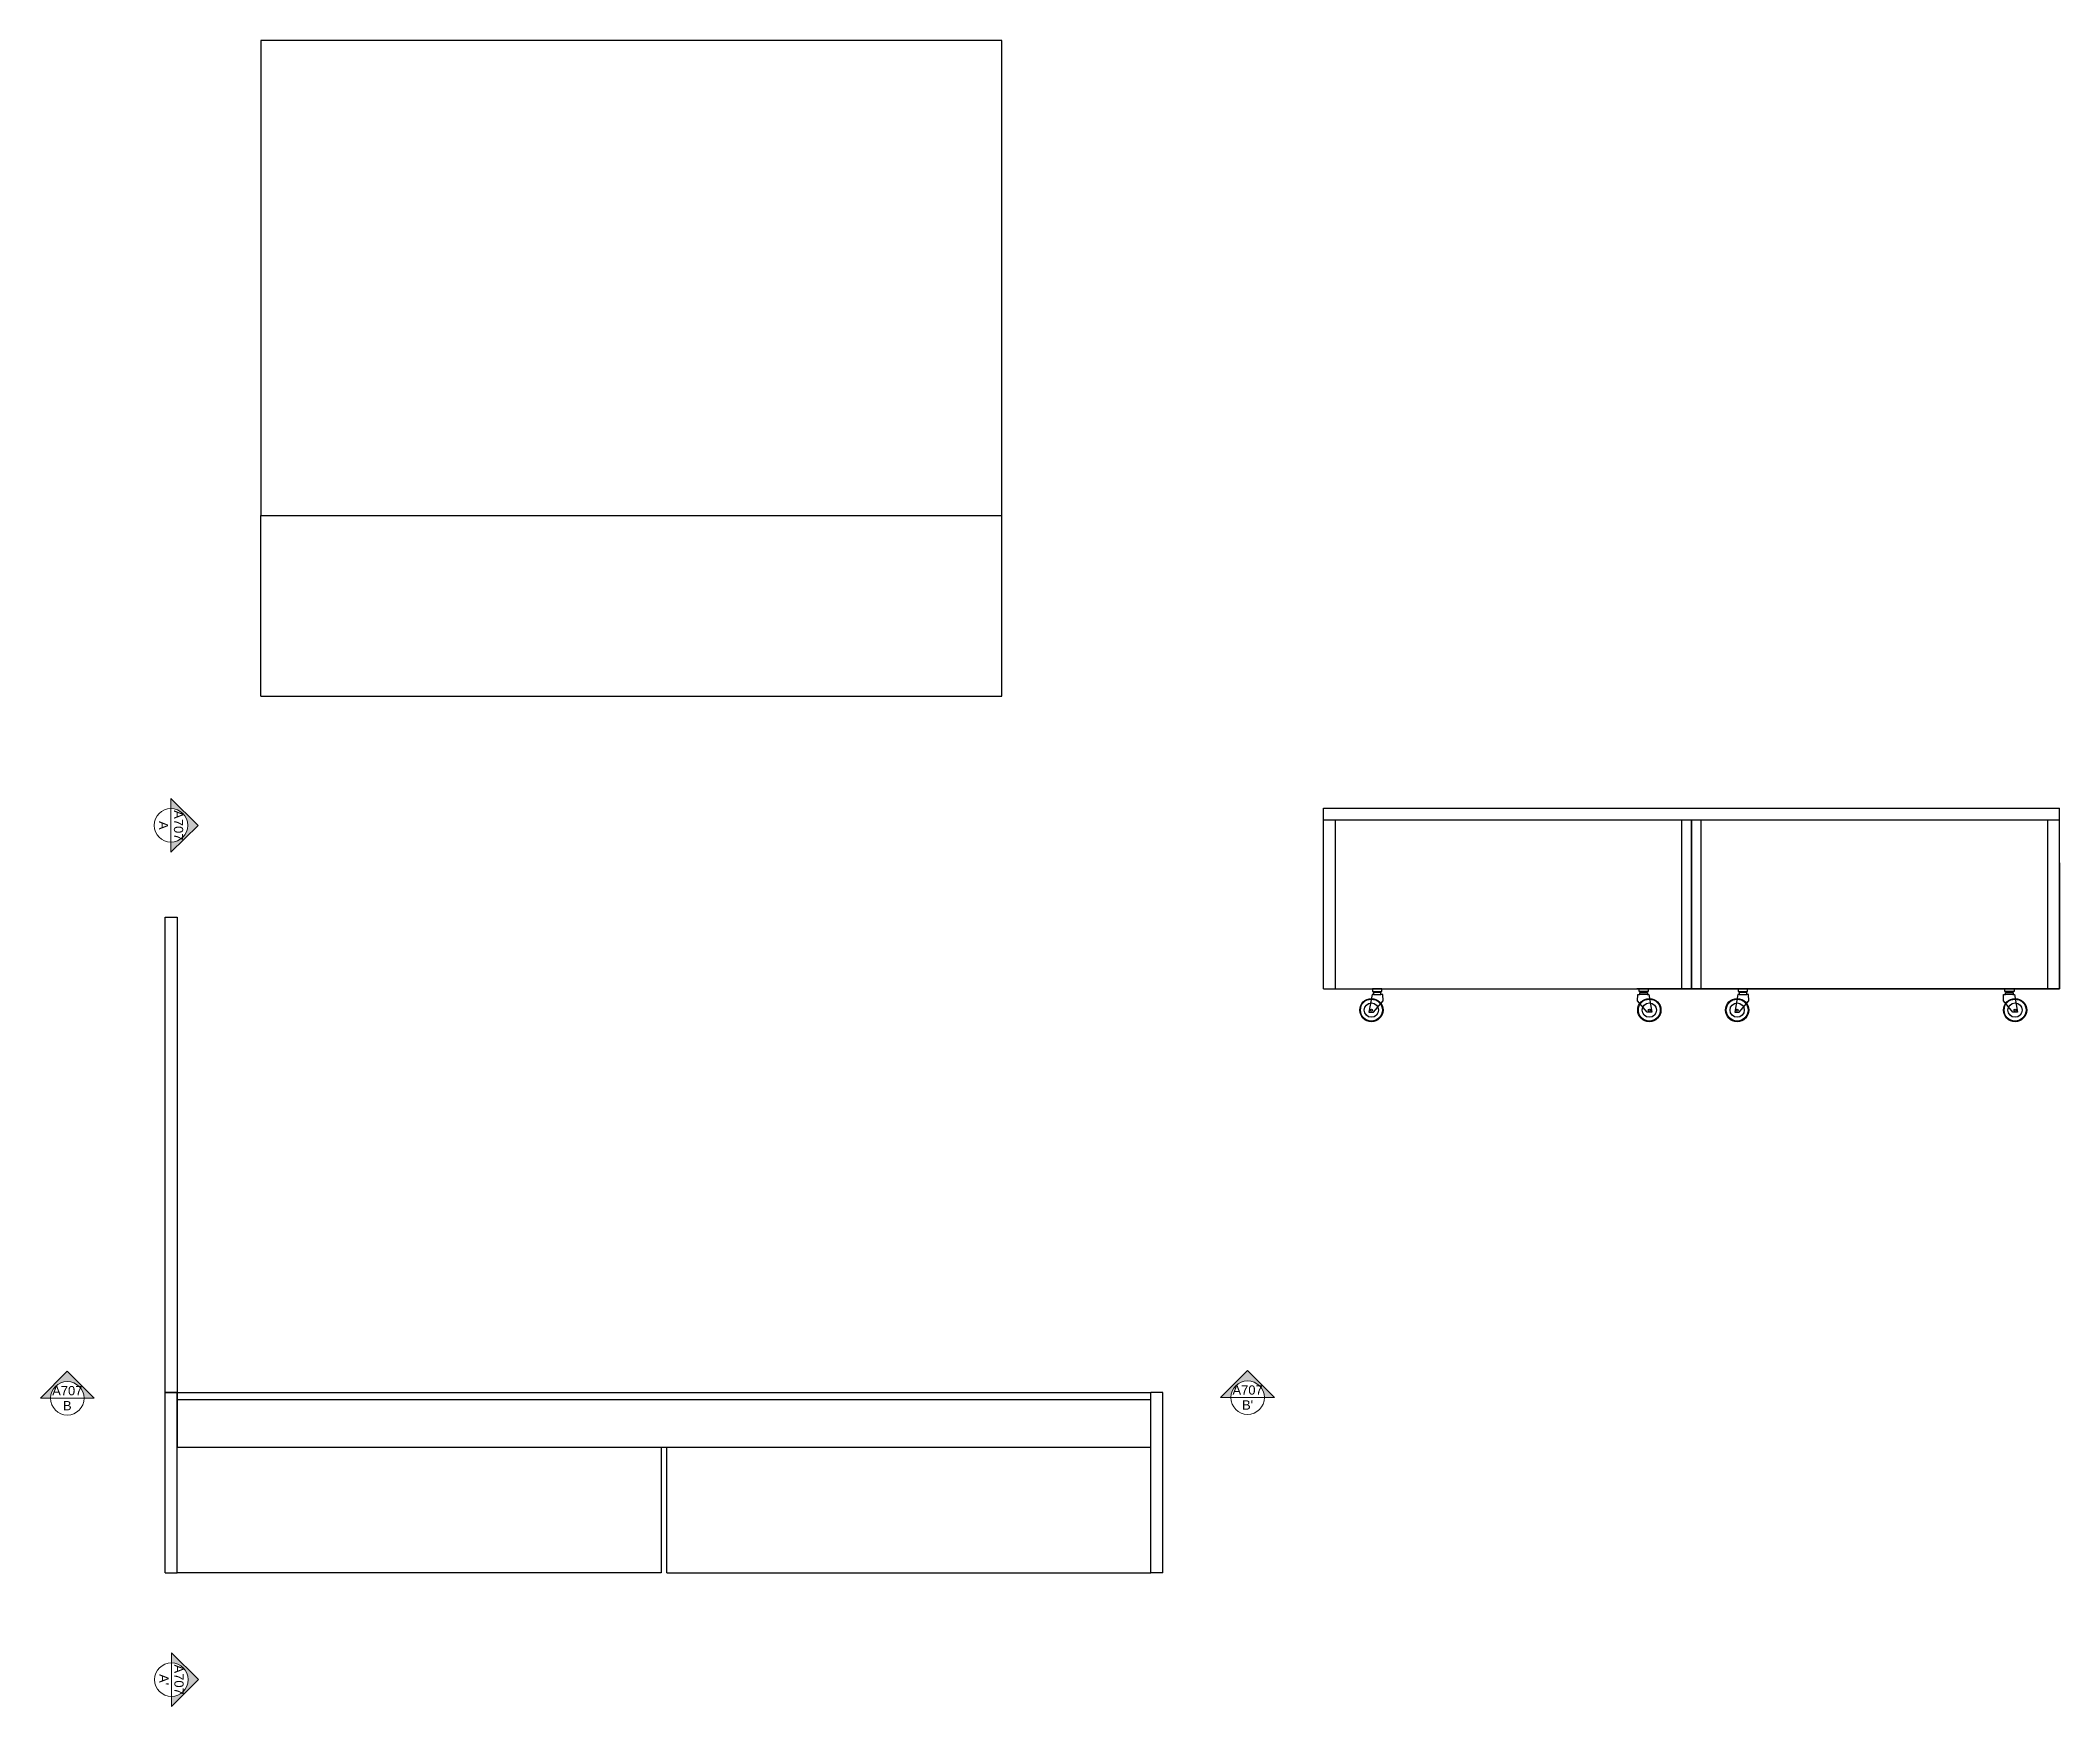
# Model space of a CAD drawing. Header units: millimetres. Extents: x -1335 to 2991, y -7 to 1980.
# Drawn here: x 2344.1 to 2769.2, y 710.6 to 1061.3 of the extents above; entities that cross this region are included whole.
import ezdxf
from ezdxf.enums import TextEntityAlignment as Align

# ---------------------------------------------------------------- set-up
doc = ezdxf.new("R2010")
doc.units = ezdxf.units.MM
doc.layers.get('0').update_dxf_attribs({"color": 8})
doc.layers.add('A-PRSP-1', color=7, linetype='Continuous', lineweight=40)
doc.layers.add('QUOTE', color=5, linetype='Continuous')
doc.styles.get("Standard").update_dxf_attribs({"font": 'Arial.ttf'})

# ---------------------------------------------------------------- blocks, each defined once
blk = doc.blocks.new('SYMBOL')
at = {"layer": 'A-PRSP-1', "linetype": 'Continuous', "lineweight": 20}
h = blk.add_hatch(color=256, dxfattribs=at)
h.dxf.hatch_style = 1
h.paths.add_polyline_path([(11.206, 4.948), (11.316, 4.948, -1), (11.678, 4.948), (11.788, 4.948), (11.497, 5.241)])
at = {"linetype": 'Continuous', "lineweight": 20}
blk.add_line((11.316, 4.948), (11.678, 4.948), dxfattribs=at)
at = {"layer": 'A-PRSP-1', "linetype": 'Continuous', "lineweight": 20}
for p, q in [((11.206, 4.948), (11.497, 5.241)), ((11.788, 4.948), (11.497, 5.241)), ((11.316, 4.948), (11.206, 4.948)), ((11.678, 4.948), (11.788, 4.948))]:
    blk.add_line(p, q, dxfattribs=at)
blk.add_circle((11.497, 4.948), 0.181, dxfattribs=at)
at = {"linetype": 'Continuous', "lineweight": 20}
for tag, p in [('TAVOLA', (11.497, 5.08)), ('SEZIONE', (11.497, 4.918))]:
    blk.add_attdef(tag, text='', height=0.1, dxfattribs=at).set_placement(p, align=Align.TOP_CENTER)

msp = doc.modelspace()

# ---------------------------------------------------------------- linework, layer by layer
for p, q in [((2546.53, 1061.34), (2390.53, 1061.34)), ((2390.53, 1061.34), (2390.53, 961.34)), ((2546.53, 961.34), (2546.53, 1061.34)), ((2390.53, 923.34), (2390.53, 961.34)), ((2390.53, 961.34), (2546.53, 961.34)), ((2390.53, 961.34), (2546.53, 961.34)), ((2546.53, 923.34), (2546.53, 961.34)), ((2390.53, 923.34), (2546.53, 923.34)), ((2614.23, 861.72), (2614.23, 899.72)), ((2614.23, 899.72), (2769.23, 899.72)), ((2689.73, 897.25), (2614.23, 897.25)), ((2616.73, 897.25), (2616.73, 861.72)), ((2689.73, 861.72), (2689.73, 897.25)), ((2692.23, 897.25), (2689.73, 897.25)), ((2689.73, 861.72), (2689.73, 897.25)), ((2766.73, 897.25), (2691.23, 897.25)), ((2691.73, 897.25), (2691.73, 861.72)), ((2691.73, 861.72), (2691.73, 897.25)), ((2693.73, 897.25), (2693.73, 861.72)), ((2693.73, 897.25), (2693.73, 861.72)), ((2769.23, 897.25), (2766.73, 897.25)), ((2766.73, 861.72), (2766.73, 897.25)), ((2769.23, 861.72), (2769.23, 899.72)), ((2614.23, 861.72), (2614.23, 888.22)), ((2616.73, 888.22), (2616.73, 861.72)), ((2766.73, 861.72), (2766.73, 888.22)), ((2769.23, 888.22), (2769.23, 861.72)), ((2370.42, 776.78), (2370.42, 876.78)), ((2370.42, 876.78), (2372.92, 876.78)), ((2372.92, 876.78), (2372.92, 776.78)), ((2614.23, 861.72), (2769.23, 861.72)), ((2614.23, 861.72), (2616.73, 861.72)), ((2614.23, 861.72), (2692.23, 861.72)), ((2624.48, 860.49), (2623.84, 856.82)), ((2624.79, 860.49), (2624.48, 860.49)), ((2624.79, 856.82), (2626.82, 859.21)), ((2625.14, 861.13), (2625.17, 860.96)), ((2625.92, 861.17), (2625.92, 860.94)), ((2626.77, 860.51), (2626.4, 860.51)), ((2626.82, 859.21), (2626.77, 860.51)), ((2677.73, 861.72), (2680.23, 861.72)), ((2766.73, 861.72), (2680.23, 861.72)), ((2680.23, 861.72), (2766.73, 861.72)), ((2680.23, 861.72), (2766.73, 861.72)), ((2680.39, 859.21), (2680.44, 860.51)), ((2682.42, 856.82), (2680.39, 859.21)), ((2680.44, 860.51), (2680.82, 860.51)), ((2681.29, 861.17), (2681.29, 860.94)), ((2682.07, 861.13), (2682.05, 860.96)), ((2682.42, 860.49), (2682.73, 860.49)), ((2682.73, 860.49), (2683.37, 856.82)), ((2692.23, 861.72), (2689.73, 861.72)), ((2691.23, 861.72), (2693.73, 861.72)), ((2691.23, 861.72), (2769.23, 861.72)), ((2701.48, 860.49), (2700.84, 856.82)), ((2701.79, 860.49), (2701.48, 860.49)), ((2701.79, 856.82), (2703.82, 859.21)), ((2702.14, 861.13), (2702.17, 860.96)), ((2702.92, 861.17), (2702.92, 860.94)), ((2703.77, 860.51), (2703.4, 860.51)), ((2703.82, 859.21), (2703.77, 860.51)), ((2757.39, 859.21), (2757.44, 860.51)), ((2759.42, 856.82), (2757.39, 859.21)), ((2757.44, 860.51), (2757.82, 860.51)), ((2758.29, 861.17), (2758.29, 860.94)), ((2759.07, 861.13), (2759.05, 860.96)), ((2759.42, 860.49), (2759.73, 860.49)), ((2759.73, 860.49), (2760.37, 856.82)), ((2769.23, 861.72), (2766.73, 861.72)), ((2623.84, 856.82), (2624.79, 856.82)), ((2683.37, 856.82), (2682.42, 856.82)), ((2700.84, 856.82), (2701.79, 856.82)), ((2760.37, 856.82), (2759.42, 856.82)), ((2372.92, 776.78), (2370.42, 776.78)), ((2370.42, 738.78), (2370.42, 776.78)), ((2370.42, 776.78), (2372.92, 776.78)), ((2372.92, 776.78), (2577.92, 776.78)), ((2372.92, 738.78), (2372.92, 776.78)), ((2372.92, 776.78), (2372.92, 775.28)), ((2372.92, 765.28), (2372.92, 776.78)), ((2372.92, 775.28), (2577.92, 775.28)), ((2372.92, 775.28), (2372.92, 765.28)), ((2580.42, 776.78), (2577.92, 776.78)), ((2577.92, 738.78), (2577.92, 776.78)), ((2577.92, 765.28), (2577.92, 776.78)), ((2580.42, 738.78), (2580.42, 776.78)), ((2372.92, 765.28), (2474.79, 765.28)), ((2372.92, 738.78), (2372.92, 765.28)), ((2372.92, 765.28), (2577.92, 765.28)), ((2474.79, 765.28), (2474.79, 738.78)), ((2476.04, 738.78), (2476.04, 765.28)), ((2476.04, 765.28), (2577.92, 765.28)), ((2577.92, 738.78), (2577.92, 765.28)), ((2370.42, 738.78), (2372.92, 738.78)), ((2474.79, 738.78), (2372.92, 738.78)), ((2476.04, 738.78), (2577.92, 738.78)), ((2580.42, 738.78), (2577.92, 738.78))]:
    msp.add_line(p, q)
for points in [[(2626.52, 861.14), (2626.52, 861.72), (2624.57, 861.72), (2624.57, 861.14)], [(2626.35, 860.51), (2626.35, 860.95), (2624.76, 860.95), (2624.76, 860.51)], [(2680.69, 861.14), (2680.69, 861.72), (2682.64, 861.72), (2682.64, 861.14)], [(2680.86, 860.51), (2680.86, 860.95), (2682.45, 860.95), (2682.45, 860.51)], [(2703.52, 861.14), (2703.52, 861.72), (2701.57, 861.72), (2701.57, 861.14)], [(2703.35, 860.51), (2703.35, 860.95), (2701.76, 860.95), (2701.76, 860.51)], [(2757.69, 861.14), (2757.69, 861.72), (2759.64, 861.72), (2759.64, 861.14)], [(2757.86, 860.51), (2757.86, 860.95), (2759.45, 860.95), (2759.45, 860.51)]]:
    msp.add_lwpolyline(points, close=True)
for centre, radius in [((2624.35, 857.24), 2.45), ((2624.35, 857.24), 2.31), ((2624.35, 857.24), 1.5), ((2682.86, 857.24), 2.45), ((2682.86, 857.24), 2.31), ((2682.86, 857.24), 1.5), ((2701.35, 857.24), 2.45), ((2701.35, 857.24), 2.31), ((2701.35, 857.24), 1.5), ((2759.86, 857.24), 2.45), ((2759.86, 857.24), 2.31), ((2759.86, 857.24), 1.5), ((2624.35, 857.24), 0.228), ((2682.86, 857.24), 0.228), ((2701.35, 857.24), 0.228), ((2759.86, 857.24), 0.228)]:
    msp.add_circle(centre, radius)

# ---------------------------------------------------------------- block references
at = {"layer": 'QUOTE', "xscale": 19.50110641980523, "yscale": 19.50110641980523, "zscale": 19.50110641980523, "rotation": 270}
for p, values in [((2275.12, 1120.33), {'SEZIONE': 'A', 'TAVOLA': 'A707'}), ((2275.22, 940.52), {'SEZIONE': "A'", 'TAVOLA': 'A707'})]:
    msp.add_blockref('SYMBOL', p, dxfattribs=at).add_auto_attribs(values)
at = {"layer": 'QUOTE', "xscale": 19.50110641980523, "yscale": 19.50110641980523, "zscale": 19.50110641980523}
for p, values in [((2125.59, 679.05), {'SEZIONE': 'B', 'TAVOLA': 'A707'}), ((2374.08, 679.19), {'SEZIONE': "B'", 'TAVOLA': 'A707'})]:
    msp.add_blockref('SYMBOL', p, dxfattribs=at).add_auto_attribs(values)

doc.saveas('drawing.dxf')
